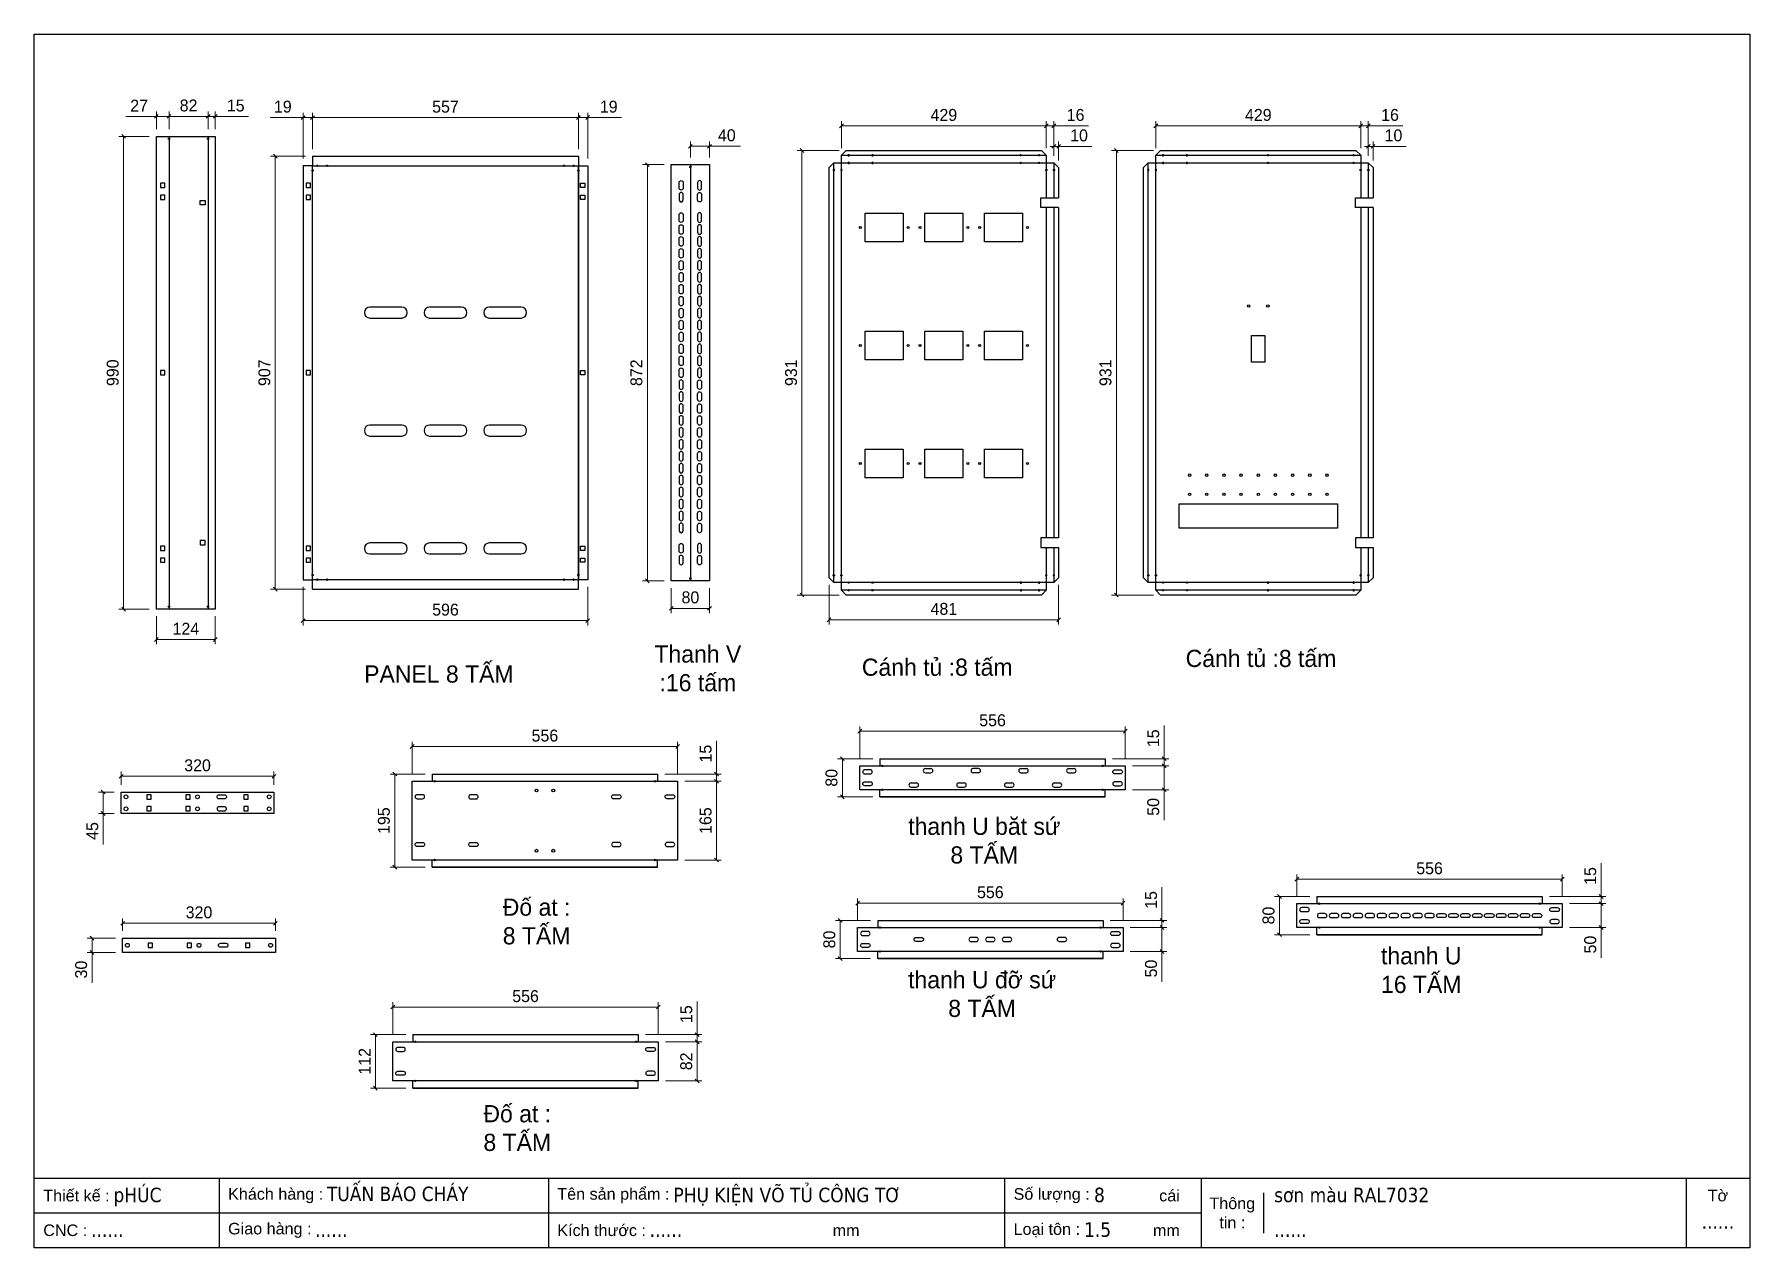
# Model space of a CAD drawing. Header units: millimetres. Extents: x 0 to 3594, y 0 to 2541.
import ezdxf
from ezdxf.enums import TextEntityAlignment as Align

# ---------------------------------------------------------------- set-up
doc = ezdxf.new("R2010")
doc.units = ezdxf.units.MM
doc.layers.add('CNC', color=7, linetype='Continuous')
doc.layers.add('DIM', color=253, linetype='Continuous')
doc.styles.add('Arial', font='arial.ttf')
doc.styles.add('Tahoma (Input Text)', font='tahoma.ttf')
doc.dimstyles.new('Dim-25', dxfattribs={"dimtxt": 25, "dimasz": 8, "dimexe": 10, "dimexo": 15, "dimgap": 10, "dimtad": 1, "dimdec": 0, "dimtxsty": 'Standard', "dimblk": 'OBLIQUE', "dimcen": 10, "dimclrd": 5, "dimclre": 5, "dimclrt": 3, "dimazin": 3, "dimtfac": 1, "dimtdec": 0, "dimtmove": 0, "dimatfit": 3, "dimldrblk": 'OBLIQUE', "dimlwd": 9, "dimlwe": 9})

msp = doc.modelspace()

# ---------------------------------------------------------------- texts
at = {"color": 2, "char_height": 36, "width": 775, "attachment_point": 5}
for s, insert in [('Thanh V\\P:16 tấm', (1390.1, 1213)), ('PANEL 8 TẤM', (847.6, 1201.1)), ('Cánh tủ :8 tấm', (1891.6, 1215.4)), ('Cánh tủ :8 tấm', (2569.9, 1233.8)), ('thanh U băt sứ\\P8 TẤM', (1990.1, 852.2)), ('Đố at : \\P8 TẤM', (1052.3, 682.9)), ('thanh U\\P16 TẤM', (2905.6, 581.1)), ('thanh U đỡ sứ\\P8 TẤM', (1985.6, 530.9)), ('Đố at : \\P8 TẤM', (1011.8, 250.3))]:
    msp.add_mtext(s, dxfattribs=dict(at, insert=insert))

# ---------------------------------------------------------------- blocks, each defined once
blk = doc.blocks.new('khungtenAsean2')
at = {"color": 7}
for p, q in [((2970, -1980), (0, -1980)), ((320, -1980), (320, -2100)), ((890, -1980), (890, -2100)), ((1680, -1980), (1680, -2100)), ((2020, -1980), (2020, -2100)), ((2860, -1980), (2860, -2100)), ((2128.3, -2005), (2128.3, -2075)), ((2020, -2040), (0, -2040))]:
    blk.add_line(p, q, dxfattribs=at)
blk.add_lwpolyline([(0, 0), (2970, 0), (2970, -2100), (0, -2100)], close=True, dxfattribs=at)
at = {"color": 2, "char_height": 20, "style": 'Arial'}
for s, insert, width, attachment_point in [('  Thiết kế :', (0, -2010), 917.634, 4), ('  Khách hàng :', (320, -2010), 917.634, 4), ('  Tên sản phẩm :', (890, -2010), 917.634, 4), ('  Số lượng :', (1680, -2010), 917.634, 4), ('cái', (1947.6, -2010), 917.634, 4), ('Thông\\Ptin :', (2074.2, -2040), 108.311, 5), ('Tờ', (2915, -2010), 110, 5), ('  CNC :', (0, -2070), 917.634, 4), ('  Giao hàng :', (320, -2070), 917.634, 4), ('  Kích thước :', (890, -2070), 917.634, 4), ('mm', (1382.3, -2070), 917.634, 4), ('  Loại tôn :', (1680, -2070), 917.634, 4), ('mm', (1936.9, -2070), 917.634, 4)]:
    blk.add_mtext(s, dxfattribs=dict(at, insert=insert, width=width, attachment_point=attachment_point))
at = {"color": 1, "style": 'Tahoma (Input Text)', "flags": 8}
for tag, p in [('#01', (137.1, -2021.3)), ('#03', (506.6, -2019.3)), ('#05', (1106.6, -2021.3)), ('#07', (1834.7, -2021.3)), ('#09', (2146.7, -2021.3)), ('#02', (98.5, -2081.3)), ('#04', (486.1, -2081.3)), ('#06', (1065.3, -2081.3)), ('#08', (1817.4, -2081.3)), ('#10', (2146.7, -2081.3))]:
    blk.add_attdef(tag, p, '', height=25, dxfattribs=at)
blk.add_attdef('#11', text='', height=25, dxfattribs=at).set_placement((2915, -2067.3), align=Align.CENTER)
blk = doc.blocks.new('*D1')
at = {"color": 0, "linetype": 'ByBlock', "lineweight": -2}
for p, q in [((360.2, 2365.1), (368.2, 2373.1)), ((383.2, 2373.1), (375.2, 2365.1))]:
    blk.add_line(p, q, dxfattribs=at)
at = {"layer": 'Defpoints', "color": 0, "ltscale": 3, "transparency": 16777216}
for p in [(379.2, 2369.1), (364.2, 2327.3), (379.2, 2327.3)]:
    blk.add_point(p, dxfattribs=at)
at = {"layer": 'DIM', "color": 5, "lineweight": 9, "ltscale": 3, "transparency": 16777216}
for p, q in [((364.2, 2342.3), (364.2, 2379.1)), ((379.2, 2342.3), (379.2, 2379.1)), ((364.2, 2369.1), (356.2, 2369.1)), ((364.2, 2369.1), (379.2, 2369.1)), ((379.2, 2369.1), (448.9, 2369.1))]:
    blk.add_line(p, q, dxfattribs=at)
at = {"layer": 'DIM', "color": 3, "ltscale": 3, "transparency": 16777216, "insert": (422, 2391.8), "char_height": 25, "attachment_point": 5}
blk.add_mtext('15', dxfattribs=at)
blk = doc.blocks.new('_Oblique')
at = {"color": 0, "linetype": 'ByBlock', "lineweight": -2}
blk.add_line((-0.5, -0.5), (0.5, 0.5), dxfattribs=at)
blk = doc.blocks.new('*D2')
at = {"color": 0, "linetype": 'ByBlock', "lineweight": -2}
for p, q in [((286.2, 2373.1), (278.2, 2365.1)), ((360.2, 2365.1), (368.2, 2373.1))]:
    blk.add_line(p, q, dxfattribs=at)
at = {"layer": 'Defpoints', "color": 0, "ltscale": 3, "transparency": 16777216}
for p in [(364.2, 2369.1), (282.2, 2327.3), (364.2, 2327.3)]:
    blk.add_point(p, dxfattribs=at)
at = {"layer": 'DIM', "color": 5, "lineweight": 9, "ltscale": 3, "transparency": 16777216}
for p, q in [((282.2, 2342.3), (282.2, 2379.1)), ((364.2, 2342.3), (364.2, 2379.1)), ((282.2, 2369.1), (364.2, 2369.1))]:
    blk.add_line(p, q, dxfattribs=at)
at = {"layer": 'DIM', "color": 3, "ltscale": 3, "transparency": 16777216, "insert": (323.2, 2391.8), "char_height": 25, "attachment_point": 5}
blk.add_mtext('82', dxfattribs=at)
blk = doc.blocks.new('*D3')
at = {"color": 0, "linetype": 'ByBlock', "lineweight": -2}
for p, q in [((259.7, 2373.1), (251.7, 2365.1)), ((278.2, 2365.1), (286.2, 2373.1))]:
    blk.add_line(p, q, dxfattribs=at)
at = {"layer": 'Defpoints', "color": 0, "ltscale": 3, "transparency": 16777216}
for p in [(255.7, 2369.1), (255.7, 2327.3), (282.2, 2327.3)]:
    blk.add_point(p, dxfattribs=at)
at = {"layer": 'DIM', "color": 5, "lineweight": 9, "ltscale": 3, "transparency": 16777216}
for p, q in [((255.7, 2342.3), (255.7, 2379.1)), ((282.2, 2342.3), (282.2, 2379.1)), ((255.7, 2369.1), (191.5, 2369.1)), ((282.2, 2369.1), (255.7, 2369.1))]:
    blk.add_line(p, q, dxfattribs=at)
at = {"layer": 'DIM', "color": 3, "ltscale": 3, "transparency": 16777216, "insert": (219.6, 2391.6), "char_height": 25, "attachment_point": 5}
blk.add_mtext('27', dxfattribs=at)
blk = doc.blocks.new('*D4')
at = {"color": 0, "linetype": 'ByBlock', "lineweight": -2}
for p, q in [((191.1, 2323.3), (183.1, 2331.3)), ((183.1, 1341.3), (191.1, 1333.3))]:
    blk.add_line(p, q, dxfattribs=at)
at = {"layer": 'Defpoints', "color": 0, "ltscale": 3, "transparency": 16777216}
for p in [(255.7, 2327.3), (187.1, 1337.3), (255.7, 1337.3)]:
    blk.add_point(p, dxfattribs=at)
at = {"layer": 'DIM', "color": 5, "lineweight": 9, "ltscale": 3, "transparency": 16777216}
for p, q in [((240.7, 2327.3), (177.1, 2327.3)), ((187.1, 2327.3), (187.1, 1337.3)), ((240.7, 1337.3), (177.1, 1337.3))]:
    blk.add_line(p, q, dxfattribs=at)
at = {"layer": 'DIM', "color": 3, "ltscale": 3, "transparency": 16777216, "insert": (164.4, 1832.3), "char_height": 25, "attachment_point": 5, "rotation": 90}
blk.add_mtext('990', dxfattribs=at)
blk = doc.blocks.new('*D5')
at = {"color": 0, "linetype": 'ByBlock', "lineweight": -2}
for p, q in [((259.7, 1277.6), (251.7, 1269.6)), ((375.2, 1269.6), (383.2, 1277.6))]:
    blk.add_line(p, q, dxfattribs=at)
at = {"layer": 'Defpoints', "color": 0, "ltscale": 3, "transparency": 16777216}
for p in [(255.7, 1337.3), (379.2, 1337.3), (379.2, 1273.6)]:
    blk.add_point(p, dxfattribs=at)
at = {"layer": 'DIM', "color": 5, "lineweight": 9, "ltscale": 3, "transparency": 16777216}
for p, q in [((255.7, 1322.3), (255.7, 1263.6)), ((379.2, 1322.3), (379.2, 1263.6)), ((255.7, 1273.6), (379.2, 1273.6))]:
    blk.add_line(p, q, dxfattribs=at)
at = {"layer": 'DIM', "color": 3, "ltscale": 3, "transparency": 16777216, "insert": (317.5, 1296.2), "char_height": 25, "attachment_point": 5}
blk.add_mtext('124', dxfattribs=at)
blk = doc.blocks.new('*D6')
at = {"color": 0, "linetype": 'ByBlock', "lineweight": -2}
for p, q in [((186, 991.2), (178, 983.2)), ((498, 983.2), (506, 991.2))]:
    blk.add_line(p, q, dxfattribs=at)
at = {"layer": 'Defpoints', "color": 0, "ltscale": 3, "transparency": 16777216}
for p in [(502, 987.2), (182, 954.1), (502, 954.1)]:
    blk.add_point(p, dxfattribs=at)
at = {"layer": 'DIM', "color": 5, "lineweight": 9, "ltscale": 3, "transparency": 16777216}
for p, q in [((182, 969.1), (182, 997.2)), ((182, 987.2), (502, 987.2)), ((502, 969.1), (502, 997.2))]:
    blk.add_line(p, q, dxfattribs=at)
at = {"layer": 'DIM', "color": 3, "ltscale": 3, "transparency": 16777216, "insert": (342, 1010), "char_height": 25, "attachment_point": 5}
blk.add_mtext('320', dxfattribs=at)
blk = doc.blocks.new('*D7')
at = {"color": 0, "linetype": 'ByBlock', "lineweight": -2}
for p, q in [((148.2, 950.1), (140.2, 958.1)), ((140.2, 913.1), (148.2, 905.1))]:
    blk.add_line(p, q, dxfattribs=at)
at = {"layer": 'Defpoints', "color": 0, "ltscale": 3, "transparency": 16777216}
for p in [(182, 954.1), (144.2, 909.1), (182, 909.1)]:
    blk.add_point(p, dxfattribs=at)
at = {"layer": 'DIM', "color": 5, "lineweight": 9, "ltscale": 3, "transparency": 16777216}
for p, q in [((167, 954.1), (134.2, 954.1)), ((144.2, 954.1), (144.2, 909.1)), ((167, 909.1), (134.2, 909.1)), ((144.2, 909.1), (144.2, 844.1))]:
    blk.add_line(p, q, dxfattribs=at)
at = {"layer": 'DIM', "color": 3, "ltscale": 3, "transparency": 16777216, "insert": (121.5, 872.6), "char_height": 25, "attachment_point": 5, "rotation": 90}
blk.add_mtext('45', dxfattribs=at)
blk = doc.blocks.new('*D8')
at = {"color": 0, "linetype": 'ByBlock', "lineweight": -2}
for p, q in [((189, 683.3), (181, 675.3)), ((501, 675.3), (509, 683.3))]:
    blk.add_line(p, q, dxfattribs=at)
at = {"layer": 'Defpoints', "color": 0, "ltscale": 3, "transparency": 16777216}
for p in [(185, 648.3), (505, 679.3), (505, 648.3)]:
    blk.add_point(p, dxfattribs=at)
at = {"layer": 'DIM', "color": 5, "lineweight": 9, "ltscale": 3, "transparency": 16777216}
for p, q in [((185, 663.3), (185, 689.3)), ((505, 663.3), (505, 689.3)), ((185, 679.3), (505, 679.3))]:
    blk.add_line(p, q, dxfattribs=at)
at = {"layer": 'DIM', "color": 3, "ltscale": 3, "transparency": 16777216, "insert": (345, 702.1), "char_height": 25, "attachment_point": 5}
blk.add_mtext('320', dxfattribs=at)
blk = doc.blocks.new('*D9')
at = {"color": 0, "linetype": 'ByBlock', "lineweight": -2}
for p, q in [((124.9, 644.3), (116.9, 652.3)), ((116.9, 622.3), (124.9, 614.3))]:
    blk.add_line(p, q, dxfattribs=at)
at = {"layer": 'Defpoints', "color": 0, "ltscale": 3, "transparency": 16777216}
for p in [(185, 648.3), (120.9, 618.3), (185, 618.3)]:
    blk.add_point(p, dxfattribs=at)
at = {"layer": 'DIM', "color": 5, "lineweight": 9, "ltscale": 3, "transparency": 16777216}
for p, q in [((170, 648.3), (110.9, 648.3)), ((120.9, 648.3), (120.9, 618.3)), ((170, 618.3), (110.9, 618.3)), ((120.9, 618.3), (120.9, 554.5))]:
    blk.add_line(p, q, dxfattribs=at)
at = {"layer": 'DIM', "color": 3, "ltscale": 3, "transparency": 16777216, "insert": (98.2, 582.4), "char_height": 25, "attachment_point": 5, "rotation": 90}
blk.add_mtext('30', dxfattribs=at)
blk = doc.blocks.new('*D10')
at = {"color": 0, "linetype": 'ByBlock', "lineweight": -2}
for p, q in [((1135.9, 2362.7), (1143.9, 2370.7)), ((1163.4, 2370.7), (1155.4, 2362.7))]:
    blk.add_line(p, q, dxfattribs=at)
at = {"layer": 'Defpoints', "color": 0, "ltscale": 3, "transparency": 16777216}
for p in [(1159.4, 2366.7), (1139.9, 2285.7), (1159.4, 2265.7)]:
    blk.add_point(p, dxfattribs=at)
at = {"layer": 'DIM', "color": 5, "lineweight": 9, "ltscale": 3, "transparency": 16777216}
for p, q in [((1139.9, 2300.7), (1139.9, 2376.7)), ((1159.4, 2280.7), (1159.4, 2376.7)), ((1139.9, 2366.7), (1131.9, 2366.7)), ((1139.9, 2366.7), (1159.4, 2366.7)), ((1159.4, 2366.7), (1230.2, 2366.7))]:
    blk.add_line(p, q, dxfattribs=at)
at = {"layer": 'DIM', "color": 3, "ltscale": 3, "transparency": 16777216, "insert": (1203.4, 2389.4), "char_height": 25, "attachment_point": 5}
blk.add_mtext('19', dxfattribs=at)
blk = doc.blocks.new('*D11')
at = {"color": 0, "linetype": 'ByBlock', "lineweight": -2}
for p, q in [((586.9, 2370.6), (578.9, 2362.6)), ((1135.9, 2362.6), (1143.9, 2370.6))]:
    blk.add_line(p, q, dxfattribs=at)
at = {"layer": 'Defpoints', "color": 0, "ltscale": 3, "transparency": 16777216}
for p in [(582.9, 2366.6), (582.9, 2285.7), (1139.9, 2285.7)]:
    blk.add_point(p, dxfattribs=at)
at = {"layer": 'DIM', "color": 5, "lineweight": 9, "ltscale": 3, "transparency": 16777216}
for p, q in [((582.9, 2300.7), (582.9, 2376.6)), ((1139.9, 2300.7), (1139.9, 2376.6)), ((1139.9, 2366.6), (582.9, 2366.6))]:
    blk.add_line(p, q, dxfattribs=at)
at = {"layer": 'DIM', "color": 3, "ltscale": 3, "transparency": 16777216, "insert": (861.4, 2389.3), "char_height": 25, "attachment_point": 5}
blk.add_mtext('557', dxfattribs=at)
blk = doc.blocks.new('*D12')
at = {"color": 0, "linetype": 'ByBlock', "lineweight": -2}
for p, q in [((559.4, 2362.6), (567.4, 2370.6)), ((586.9, 2370.6), (578.9, 2362.6))]:
    blk.add_line(p, q, dxfattribs=at)
at = {"layer": 'Defpoints', "color": 0, "ltscale": 3, "transparency": 16777216}
for p in [(563.4, 2366.6), (563.4, 2265.7), (582.9, 2285.7)]:
    blk.add_point(p, dxfattribs=at)
at = {"layer": 'DIM', "color": 5, "lineweight": 9, "ltscale": 3, "transparency": 16777216}
for p, q in [((563.4, 2280.7), (563.4, 2376.6)), ((582.9, 2300.7), (582.9, 2376.6)), ((563.4, 2366.6), (493.9, 2366.6)), ((582.9, 2366.6), (563.4, 2366.6)), ((582.9, 2366.6), (590.9, 2366.6))]:
    blk.add_line(p, q, dxfattribs=at)
at = {"layer": 'DIM', "color": 3, "ltscale": 3, "transparency": 16777216, "insert": (520.6, 2389.4), "char_height": 25, "attachment_point": 5}
blk.add_mtext('19', dxfattribs=at)
blk = doc.blocks.new('*D13')
at = {"color": 0, "linetype": 'ByBlock', "lineweight": -2}
for p, q in [((1378.5, 2310.6), (1370.5, 2302.6)), ((1410.5, 2302.6), (1418.5, 2310.6))]:
    blk.add_line(p, q, dxfattribs=at)
at = {"layer": 'Defpoints', "color": 0, "ltscale": 3, "transparency": 16777216}
for p in [(1414.5, 2306.6), (1374.5, 2268.2), (1414.5, 2268.2)]:
    blk.add_point(p, dxfattribs=at)
at = {"layer": 'DIM', "color": 5, "lineweight": 9, "ltscale": 3, "transparency": 16777216}
for p, q in [((1374.5, 2283.2), (1374.5, 2316.6)), ((1374.5, 2306.6), (1414.5, 2306.6)), ((1414.5, 2283.2), (1414.5, 2316.6)), ((1414.5, 2306.6), (1479.2, 2306.6))]:
    blk.add_line(p, q, dxfattribs=at)
at = {"layer": 'DIM', "color": 3, "ltscale": 3, "transparency": 16777216, "insert": (1450.8, 2329.4), "char_height": 25, "attachment_point": 5}
blk.add_mtext('40', dxfattribs=at)
blk = doc.blocks.new('*D14')
at = {"color": 0, "linetype": 'ByBlock', "lineweight": -2}
for p, q in [((1288.4, 2264.2), (1280.4, 2272.2)), ((1280.4, 1400.4), (1288.4, 1392.4))]:
    blk.add_line(p, q, dxfattribs=at)
at = {"layer": 'Defpoints', "color": 0, "ltscale": 3, "transparency": 16777216}
for p in [(1334.5, 2268.2), (1284.4, 1396.4), (1334.5, 1396.4)]:
    blk.add_point(p, dxfattribs=at)
at = {"layer": 'DIM', "color": 5, "lineweight": 9, "ltscale": 3, "transparency": 16777216}
for p, q in [((1319.5, 2268.2), (1274.4, 2268.2)), ((1284.4, 2268.2), (1284.4, 1396.4)), ((1319.5, 1396.4), (1274.4, 1396.4))]:
    blk.add_line(p, q, dxfattribs=at)
at = {"layer": 'DIM', "color": 3, "ltscale": 3, "transparency": 16777216, "insert": (1261.6, 1832.3), "char_height": 25, "attachment_point": 5, "rotation": 90}
blk.add_mtext('872', dxfattribs=at)
blk = doc.blocks.new('*D15')
at = {"color": 0, "linetype": 'ByBlock', "lineweight": -2}
for p, q in [((1338.5, 1342.9), (1330.5, 1334.9)), ((1410.5, 1334.9), (1418.5, 1342.9))]:
    blk.add_line(p, q, dxfattribs=at)
at = {"layer": 'Defpoints', "color": 0, "ltscale": 3, "transparency": 16777216}
for p in [(1334.5, 1396.4), (1414.5, 1396.4), (1414.5, 1338.9)]:
    blk.add_point(p, dxfattribs=at)
at = {"layer": 'DIM', "color": 5, "lineweight": 9, "ltscale": 3, "transparency": 16777216}
for p, q in [((1334.5, 1381.4), (1334.5, 1328.9)), ((1414.5, 1381.4), (1414.5, 1328.9)), ((1334.5, 1338.9), (1414.5, 1338.9))]:
    blk.add_line(p, q, dxfattribs=at)
at = {"layer": 'DIM', "color": 3, "ltscale": 3, "transparency": 16777216, "insert": (1374.5, 1361.7), "char_height": 25, "attachment_point": 5}
blk.add_mtext('80', dxfattribs=at)
blk = doc.blocks.new('ovan8.5x20')
at = {"layer": 'CNC', "color": 2, "lineweight": -3}
for p, q in [((5.7, 4.2), (-5.8, 4.2)), ((-5.8, -4.2), (5.7, -4.2))]:
    blk.add_line(p, q, dxfattribs=at)
for centre, start, end in [((-5.8, 0), 90, 270), ((5.7, 0), 270, 90)]:
    blk.add_arc(centre, 4.25, start, end, dxfattribs=at)
blk = doc.blocks.new('*D16')
at = {"color": 0, "linetype": 'ByBlock', "lineweight": -2}
for p, q in [((508.9, 2281.7), (500.9, 2289.7)), ((500.9, 1382.9), (508.9, 1374.9))]:
    blk.add_line(p, q, dxfattribs=at)
at = {"layer": 'Defpoints', "color": 0, "ltscale": 3, "transparency": 16777216}
for p in [(582.9, 2285.7), (504.9, 1378.9), (582.9, 1378.9)]:
    blk.add_point(p, dxfattribs=at)
at = {"layer": 'DIM', "color": 5, "lineweight": 9, "ltscale": 3, "transparency": 16777216}
for p, q in [((567.9, 2285.7), (494.9, 2285.7)), ((504.9, 2285.7), (504.9, 1378.9)), ((567.9, 1378.9), (494.9, 1378.9))]:
    blk.add_line(p, q, dxfattribs=at)
at = {"layer": 'DIM', "color": 3, "ltscale": 3, "transparency": 16777216, "insert": (482.1, 1832.3), "char_height": 25, "attachment_point": 5, "rotation": 90}
blk.add_mtext('907', dxfattribs=at)
blk = doc.blocks.new('*D17')
at = {"color": 0, "linetype": 'ByBlock', "lineweight": -2}
for p, q in [((567.4, 1317.2), (559.4, 1309.2)), ((1155.4, 1309.2), (1163.4, 1317.2))]:
    blk.add_line(p, q, dxfattribs=at)
at = {"layer": 'Defpoints', "color": 0, "ltscale": 3, "transparency": 16777216}
for p in [(563.4, 1398.9), (1159.4, 1398.9), (1159.4, 1313.2)]:
    blk.add_point(p, dxfattribs=at)
at = {"layer": 'DIM', "color": 5, "lineweight": 9, "ltscale": 3, "transparency": 16777216}
for p, q in [((563.4, 1383.9), (563.4, 1303.2)), ((1159.4, 1383.9), (1159.4, 1303.2)), ((563.4, 1313.2), (1159.4, 1313.2))]:
    blk.add_line(p, q, dxfattribs=at)
at = {"layer": 'DIM', "color": 3, "ltscale": 3, "transparency": 16777216, "insert": (861.4, 1336), "char_height": 25, "attachment_point": 5}
blk.add_mtext('596', dxfattribs=at)
blk = doc.blocks.new('f3daunguoc')
at = {"layer": 'CNC', "color": 2, "lineweight": -3}
blk.add_circle((0, 0), 1.5, dxfattribs=at)
blk = doc.blocks.new('*D18')
at = {"color": 0, "linetype": 'ByBlock', "lineweight": -2}
for p, q in [((1695, 2353.3), (1687, 2345.3)), ((2116, 2345.3), (2124, 2353.3))]:
    blk.add_line(p, q, dxfattribs=at)
at = {"layer": 'Defpoints', "color": 0, "ltscale": 3, "transparency": 16777216}
for p in [(2120, 2349.3), (1691, 2287.8), (2120, 2287.8)]:
    blk.add_point(p, dxfattribs=at)
at = {"layer": 'DIM', "color": 5, "lineweight": 9, "ltscale": 3, "transparency": 16777216}
for p, q in [((1691, 2302.8), (1691, 2359.3)), ((1691, 2349.3), (2120, 2349.3)), ((2120, 2302.8), (2120, 2359.3))]:
    blk.add_line(p, q, dxfattribs=at)
at = {"layer": 'DIM', "color": 3, "ltscale": 3, "transparency": 16777216, "insert": (1905.5, 2372), "char_height": 25, "attachment_point": 5}
blk.add_mtext('429', dxfattribs=at)
blk = doc.blocks.new('*D19')
at = {"color": 0, "linetype": 'ByBlock', "lineweight": -2}
for p, q in [((1612.3, 2293.8), (1604.3, 2301.8)), ((1604.3, 1370.8), (1612.3, 1362.8))]:
    blk.add_line(p, q, dxfattribs=at)
at = {"layer": 'Defpoints', "color": 0, "ltscale": 3, "transparency": 16777216}
for p in [(1701, 2297.8), (1608.3, 1366.8), (1701, 1366.8)]:
    blk.add_point(p, dxfattribs=at)
at = {"layer": 'DIM', "color": 5, "lineweight": 9, "ltscale": 3, "transparency": 16777216}
for p, q in [((1686, 2297.8), (1598.3, 2297.8)), ((1608.3, 2297.8), (1608.3, 1366.8)), ((1686, 1366.8), (1598.3, 1366.8))]:
    blk.add_line(p, q, dxfattribs=at)
at = {"layer": 'DIM', "color": 3, "ltscale": 3, "transparency": 16777216, "insert": (1585.5, 1832.3), "char_height": 25, "attachment_point": 5, "rotation": 90}
blk.add_mtext('931', dxfattribs=at)
blk = doc.blocks.new('*D20')
at = {"color": 0, "linetype": 'ByBlock', "lineweight": -2}
for p, q in [((2116, 2345.3), (2124, 2353.3)), ((2140, 2353.3), (2132, 2345.3))]:
    blk.add_line(p, q, dxfattribs=at)
at = {"layer": 'Defpoints', "color": 0, "ltscale": 3, "transparency": 16777216}
for p in [(2120, 2349.3), (2120, 2287.8), (2136, 2271.8)]:
    blk.add_point(p, dxfattribs=at)
at = {"layer": 'DIM', "color": 5, "lineweight": 9, "ltscale": 3, "transparency": 16777216}
for p, q in [((2120, 2349.3), (2112, 2349.3)), ((2120, 2302.8), (2120, 2359.3)), ((2120, 2349.3), (2136, 2349.3)), ((2136, 2286.8), (2136, 2359.3)), ((2136, 2349.3), (2208.2, 2349.3))]:
    blk.add_line(p, q, dxfattribs=at)
at = {"layer": 'DIM', "color": 3, "ltscale": 3, "transparency": 16777216, "insert": (2181.5, 2372), "char_height": 25, "attachment_point": 5}
blk.add_mtext('16', dxfattribs=at)
blk = doc.blocks.new('*D21')
at = {"color": 0, "linetype": 'ByBlock', "lineweight": -2}
for p, q in [((2132, 2302.4), (2140, 2310.4)), ((2150, 2310.4), (2142, 2302.4))]:
    blk.add_line(p, q, dxfattribs=at)
at = {"layer": 'Defpoints', "color": 0, "ltscale": 3, "transparency": 16777216}
for p in [(2146, 2306.4), (2136, 2271.8), (2146, 2261.8)]:
    blk.add_point(p, dxfattribs=at)
at = {"layer": 'DIM', "color": 5, "lineweight": 9, "ltscale": 3, "transparency": 16777216}
for p, q in [((2136, 2306.4), (2128, 2306.4)), ((2136, 2286.8), (2136, 2316.4)), ((2136, 2306.4), (2146, 2306.4)), ((2146, 2276.8), (2146, 2316.4)), ((2146, 2306.4), (2215.4, 2306.4))]:
    blk.add_line(p, q, dxfattribs=at)
at = {"layer": 'DIM', "color": 3, "ltscale": 3, "transparency": 16777216, "insert": (2188.7, 2329.2), "char_height": 25, "attachment_point": 5}
blk.add_mtext('10', dxfattribs=at)
blk = doc.blocks.new('*D22')
at = {"color": 0, "linetype": 'ByBlock', "lineweight": -2}
for p, q in [((2353.7, 2353.3), (2345.7, 2345.3)), ((2774.7, 2345.3), (2782.7, 2353.3))]:
    blk.add_line(p, q, dxfattribs=at)
at = {"layer": 'Defpoints', "color": 0, "ltscale": 3, "transparency": 16777216}
for p in [(2778.7, 2349.3), (2349.7, 2287.8), (2778.7, 2287.8)]:
    blk.add_point(p, dxfattribs=at)
at = {"layer": 'DIM', "color": 5, "lineweight": 9, "ltscale": 3, "transparency": 16777216}
for p, q in [((2349.7, 2302.8), (2349.7, 2359.3)), ((2349.7, 2349.3), (2778.7, 2349.3)), ((2778.7, 2302.8), (2778.7, 2359.3))]:
    blk.add_line(p, q, dxfattribs=at)
at = {"layer": 'DIM', "color": 3, "ltscale": 3, "transparency": 16777216, "insert": (2564.2, 2372), "char_height": 25, "attachment_point": 5}
blk.add_mtext('429', dxfattribs=at)
blk = doc.blocks.new('*D23')
at = {"color": 0, "linetype": 'ByBlock', "lineweight": -2}
for p, q in [((2271, 2293.8), (2263, 2301.8)), ((2263, 1370.8), (2271, 1362.8))]:
    blk.add_line(p, q, dxfattribs=at)
at = {"layer": 'Defpoints', "color": 0, "ltscale": 3, "transparency": 16777216}
for p in [(2359.7, 2297.8), (2267, 1366.8), (2359.7, 1366.8)]:
    blk.add_point(p, dxfattribs=at)
at = {"layer": 'DIM', "color": 5, "lineweight": 9, "ltscale": 3, "transparency": 16777216}
for p, q in [((2344.7, 2297.8), (2257, 2297.8)), ((2267, 2297.8), (2267, 1366.8)), ((2344.7, 1366.8), (2257, 1366.8))]:
    blk.add_line(p, q, dxfattribs=at)
at = {"layer": 'DIM', "color": 3, "ltscale": 3, "transparency": 16777216, "insert": (2244.2, 1832.3), "char_height": 25, "attachment_point": 5, "rotation": 90}
blk.add_mtext('931', dxfattribs=at)
blk = doc.blocks.new('*D24')
at = {"color": 0, "linetype": 'ByBlock', "lineweight": -2}
for p, q in [((2774.7, 2345.3), (2782.7, 2353.3)), ((2798.7, 2353.3), (2790.7, 2345.3))]:
    blk.add_line(p, q, dxfattribs=at)
at = {"layer": 'Defpoints', "color": 0, "ltscale": 3, "transparency": 16777216}
for p in [(2778.7, 2349.3), (2778.7, 2287.8), (2794.7, 2271.8)]:
    blk.add_point(p, dxfattribs=at)
at = {"layer": 'DIM', "color": 5, "lineweight": 9, "ltscale": 3, "transparency": 16777216}
for p, q in [((2778.7, 2349.3), (2770.7, 2349.3)), ((2778.7, 2302.8), (2778.7, 2359.3)), ((2778.7, 2349.3), (2794.7, 2349.3)), ((2794.7, 2286.8), (2794.7, 2359.3)), ((2794.7, 2349.3), (2866.9, 2349.3))]:
    blk.add_line(p, q, dxfattribs=at)
at = {"layer": 'DIM', "color": 3, "ltscale": 3, "transparency": 16777216, "insert": (2840.2, 2372), "char_height": 25, "attachment_point": 5}
blk.add_mtext('16', dxfattribs=at)
blk = doc.blocks.new('*D25')
at = {"color": 0, "linetype": 'ByBlock', "lineweight": -2}
for p, q in [((2790.7, 2302.4), (2798.7, 2310.4)), ((2808.7, 2310.4), (2800.7, 2302.4))]:
    blk.add_line(p, q, dxfattribs=at)
at = {"layer": 'Defpoints', "color": 0, "ltscale": 3, "transparency": 16777216}
for p in [(2804.7, 2306.4), (2794.7, 2271.8), (2804.7, 2261.8)]:
    blk.add_point(p, dxfattribs=at)
at = {"layer": 'DIM', "color": 5, "lineweight": 9, "ltscale": 3, "transparency": 16777216}
for p, q in [((2794.7, 2306.4), (2786.7, 2306.4)), ((2794.7, 2286.8), (2794.7, 2316.4)), ((2794.7, 2306.4), (2804.7, 2306.4)), ((2804.7, 2276.8), (2804.7, 2316.4)), ((2804.7, 2306.4), (2874.1, 2306.4))]:
    blk.add_line(p, q, dxfattribs=at)
at = {"layer": 'DIM', "color": 3, "ltscale": 3, "transparency": 16777216, "insert": (2847.4, 2329.2), "char_height": 25, "attachment_point": 5}
blk.add_mtext('10', dxfattribs=at)
blk = doc.blocks.new('*D26')
at = {"color": 0, "linetype": 'ByBlock', "lineweight": -2}
for p, q in [((1669, 1318.8), (1661, 1310.8)), ((2142, 1310.8), (2150, 1318.8))]:
    blk.add_line(p, q, dxfattribs=at)
at = {"layer": 'Defpoints', "color": 0, "ltscale": 3, "transparency": 16777216}
for p in [(1665, 1402.8), (2146, 1402.8), (2146, 1314.8)]:
    blk.add_point(p, dxfattribs=at)
at = {"layer": 'DIM', "color": 5, "lineweight": 9, "ltscale": 3, "transparency": 16777216}
for p, q in [((1665, 1387.8), (1665, 1304.8)), ((2146, 1387.8), (2146, 1304.8)), ((1665, 1314.8), (2146, 1314.8))]:
    blk.add_line(p, q, dxfattribs=at)
at = {"layer": 'DIM', "color": 3, "ltscale": 3, "transparency": 16777216, "insert": (1905.5, 1337.6), "char_height": 25, "attachment_point": 5}
blk.add_mtext('481', dxfattribs=at)
blk = doc.blocks.new('*D27')
at = {"color": 0, "linetype": 'ByBlock', "lineweight": -2}
for p, q in [((795.7, 1053.5), (787.7, 1045.5)), ((1343.7, 1045.5), (1351.7, 1053.5))]:
    blk.add_line(p, q, dxfattribs=at)
at = {"layer": 'Defpoints', "color": 0, "ltscale": 3, "transparency": 16777216}
for p in [(1347.7, 1049.5), (791.7, 976.8), (1347.7, 976.8)]:
    blk.add_point(p, dxfattribs=at)
at = {"layer": 'DIM', "color": 5, "lineweight": 9, "ltscale": 3, "transparency": 16777216}
for p, q in [((791.7, 991.8), (791.7, 1059.5)), ((791.7, 1049.5), (1347.7, 1049.5)), ((1347.7, 991.8), (1347.7, 1059.5))]:
    blk.add_line(p, q, dxfattribs=at)
at = {"layer": 'DIM', "color": 3, "ltscale": 3, "transparency": 16777216, "insert": (1069.7, 1072.3), "char_height": 25, "attachment_point": 5}
blk.add_mtext('556', dxfattribs=at)
blk = doc.blocks.new('*D28')
at = {"color": 0, "linetype": 'ByBlock', "lineweight": -2}
for p, q in [((1425.2, 995.8), (1433.2, 987.8)), ((1433.2, 972.8), (1425.2, 980.8))]:
    blk.add_line(p, q, dxfattribs=at)
at = {"layer": 'Defpoints', "color": 0, "ltscale": 3, "transparency": 16777216}
for p in [(1305.7, 991.8), (1347.7, 976.8), (1429.2, 976.8)]:
    blk.add_point(p, dxfattribs=at)
at = {"layer": 'DIM', "color": 5, "lineweight": 9, "ltscale": 3, "transparency": 16777216}
for p, q in [((1429.2, 991.8), (1429.2, 1061.4)), ((1320.7, 991.8), (1439.2, 991.8)), ((1362.7, 976.8), (1439.2, 976.8)), ((1429.2, 976.8), (1429.2, 991.8)), ((1429.2, 976.8), (1429.2, 968.8))]:
    blk.add_line(p, q, dxfattribs=at)
at = {"layer": 'DIM', "color": 3, "ltscale": 3, "transparency": 16777216, "insert": (1406.4, 1034.6), "char_height": 25, "attachment_point": 5, "rotation": 90}
blk.add_mtext('15', dxfattribs=at)
blk = doc.blocks.new('*D29')
at = {"color": 0, "linetype": 'ByBlock', "lineweight": -2}
for p, q in [((1433.2, 972.8), (1425.2, 980.8)), ((1425.2, 815.8), (1433.2, 807.8))]:
    blk.add_line(p, q, dxfattribs=at)
at = {"layer": 'Defpoints', "color": 0, "ltscale": 3, "transparency": 16777216}
for p in [(1347.7, 976.8), (1347.7, 811.8), (1429.2, 811.8)]:
    blk.add_point(p, dxfattribs=at)
at = {"layer": 'DIM', "color": 5, "lineweight": 9, "ltscale": 3, "transparency": 16777216}
for p, q in [((1362.7, 976.8), (1439.2, 976.8)), ((1429.2, 976.8), (1429.2, 811.8)), ((1362.7, 811.8), (1439.2, 811.8))]:
    blk.add_line(p, q, dxfattribs=at)
at = {"layer": 'DIM', "color": 3, "ltscale": 3, "transparency": 16777216, "insert": (1406.4, 894.3), "char_height": 25, "attachment_point": 5, "rotation": 90}
blk.add_mtext('165', dxfattribs=at)
blk = doc.blocks.new('*D30')
at = {"color": 0, "linetype": 'ByBlock', "lineweight": -2}
for p, q in [((759.2, 987.8), (751.2, 995.8)), ((751.2, 800.8), (759.2, 792.8))]:
    blk.add_line(p, q, dxfattribs=at)
at = {"layer": 'Defpoints', "color": 0, "ltscale": 3, "transparency": 16777216}
for p in [(833.7, 991.8), (755.2, 796.8), (833.7, 796.8)]:
    blk.add_point(p, dxfattribs=at)
at = {"layer": 'DIM', "color": 5, "lineweight": 9, "ltscale": 3, "transparency": 16777216}
for p, q in [((818.7, 991.8), (745.2, 991.8)), ((755.2, 991.8), (755.2, 796.8)), ((818.7, 796.8), (745.2, 796.8))]:
    blk.add_line(p, q, dxfattribs=at)
at = {"layer": 'DIM', "color": 3, "ltscale": 3, "transparency": 16777216, "insert": (732.4, 894.3), "char_height": 25, "attachment_point": 5, "rotation": 90}
blk.add_mtext('195', dxfattribs=at)
blk = doc.blocks.new('*D31')
at = {"color": 0, "linetype": 'ByBlock', "lineweight": -2}
for p, q in [((755.2, 507.9), (747.2, 499.9)), ((1303.2, 499.9), (1311.2, 507.9))]:
    blk.add_line(p, q, dxfattribs=at)
at = {"layer": 'Defpoints', "color": 0, "ltscale": 3, "transparency": 16777216}
for p in [(1307.2, 503.9), (751.2, 431.2), (1307.2, 431.2)]:
    blk.add_point(p, dxfattribs=at)
at = {"layer": 'DIM', "color": 5, "lineweight": 9, "ltscale": 3, "transparency": 16777216}
for p, q in [((751.2, 446.2), (751.2, 513.9)), ((751.2, 503.9), (1307.2, 503.9)), ((1307.2, 446.2), (1307.2, 513.9))]:
    blk.add_line(p, q, dxfattribs=at)
at = {"layer": 'DIM', "color": 3, "ltscale": 3, "transparency": 16777216, "insert": (1029.2, 526.7), "char_height": 25, "attachment_point": 5}
blk.add_mtext('556', dxfattribs=at)
blk = doc.blocks.new('*D32')
at = {"color": 0, "linetype": 'ByBlock', "lineweight": -2}
for p, q in [((1384.6, 450.2), (1392.6, 442.2)), ((1392.6, 427.2), (1384.6, 435.2))]:
    blk.add_line(p, q, dxfattribs=at)
at = {"layer": 'Defpoints', "color": 0, "ltscale": 3, "transparency": 16777216}
for p in [(1265.2, 446.2), (1307.2, 431.2), (1388.6, 431.2)]:
    blk.add_point(p, dxfattribs=at)
at = {"layer": 'DIM', "color": 5, "lineweight": 9, "ltscale": 3, "transparency": 16777216}
for p, q in [((1388.6, 446.2), (1388.6, 515.8)), ((1280.2, 446.2), (1398.6, 446.2)), ((1388.6, 431.2), (1388.6, 446.2)), ((1322.2, 431.2), (1398.6, 431.2)), ((1388.6, 431.2), (1388.6, 423.2))]:
    blk.add_line(p, q, dxfattribs=at)
at = {"layer": 'DIM', "color": 3, "ltscale": 3, "transparency": 16777216, "insert": (1365.9, 489), "char_height": 25, "attachment_point": 5, "rotation": 90}
blk.add_mtext('15', dxfattribs=at)
blk = doc.blocks.new('*D33')
at = {"color": 0, "linetype": 'ByBlock', "lineweight": -2}
for p, q in [((1392.6, 427.2), (1384.6, 435.2)), ((1384.6, 353.2), (1392.6, 345.2))]:
    blk.add_line(p, q, dxfattribs=at)
at = {"layer": 'Defpoints', "color": 0, "ltscale": 3, "transparency": 16777216}
for p in [(1307.2, 431.2), (1307.2, 349.2), (1388.6, 349.2)]:
    blk.add_point(p, dxfattribs=at)
at = {"layer": 'DIM', "color": 5, "lineweight": 9, "ltscale": 3, "transparency": 16777216}
for p, q in [((1322.2, 431.2), (1398.6, 431.2)), ((1388.6, 431.2), (1388.6, 349.2)), ((1322.2, 349.2), (1398.6, 349.2))]:
    blk.add_line(p, q, dxfattribs=at)
at = {"layer": 'DIM', "color": 3, "ltscale": 3, "transparency": 16777216, "insert": (1365.9, 390.2), "char_height": 25, "attachment_point": 5, "rotation": 90}
blk.add_mtext('82', dxfattribs=at)
blk = doc.blocks.new('*D34')
at = {"color": 0, "linetype": 'ByBlock', "lineweight": -2}
for p, q in [((718.6, 442.2), (710.6, 450.2)), ((710.6, 338.2), (718.6, 330.2))]:
    blk.add_line(p, q, dxfattribs=at)
at = {"layer": 'Defpoints', "color": 0, "ltscale": 3, "transparency": 16777216}
for p in [(793.2, 446.2), (714.6, 334.2), (793.2, 334.2)]:
    blk.add_point(p, dxfattribs=at)
at = {"layer": 'DIM', "color": 5, "lineweight": 9, "ltscale": 3, "transparency": 16777216}
for p, q in [((778.2, 446.2), (704.6, 446.2)), ((714.6, 446.2), (714.6, 334.2)), ((778.2, 334.2), (704.6, 334.2))]:
    blk.add_line(p, q, dxfattribs=at)
at = {"layer": 'DIM', "color": 3, "ltscale": 3, "transparency": 16777216, "insert": (692.1, 390.2), "char_height": 25, "attachment_point": 5, "rotation": 90}
blk.add_mtext('112', dxfattribs=at)
blk = doc.blocks.new('*D35')
at = {"color": 0, "linetype": 'ByBlock', "lineweight": -2}
for p, q in [((1733.5, 1085.7), (1725.5, 1077.7)), ((2281.5, 1077.7), (2289.5, 1085.7))]:
    blk.add_line(p, q, dxfattribs=at)
at = {"layer": 'Defpoints', "color": 0, "ltscale": 3, "transparency": 16777216}
for p in [(2285.5, 1081.7), (1729.5, 1009), (2285.5, 1009)]:
    blk.add_point(p, dxfattribs=at)
at = {"layer": 'DIM', "color": 5, "lineweight": 9, "ltscale": 3, "transparency": 16777216}
for p, q in [((1729.5, 1024), (1729.5, 1091.7)), ((1729.5, 1081.7), (2285.5, 1081.7)), ((2285.5, 1024), (2285.5, 1091.7))]:
    blk.add_line(p, q, dxfattribs=at)
at = {"layer": 'DIM', "color": 3, "ltscale": 3, "transparency": 16777216, "insert": (2007.5, 1104.4), "char_height": 25, "attachment_point": 5}
blk.add_mtext('556', dxfattribs=at)
blk = doc.blocks.new('*D36')
at = {"color": 0, "linetype": 'ByBlock', "lineweight": -2}
for p, q in [((2362.9, 1028), (2370.9, 1020)), ((2370.9, 1005), (2362.9, 1013))]:
    blk.add_line(p, q, dxfattribs=at)
at = {"layer": 'Defpoints', "color": 0, "ltscale": 3, "transparency": 16777216}
for p in [(2243.5, 1024), (2285.5, 1009), (2366.9, 1009)]:
    blk.add_point(p, dxfattribs=at)
at = {"layer": 'DIM', "color": 5, "lineweight": 9, "ltscale": 3, "transparency": 16777216}
for p, q in [((2366.9, 1024), (2366.9, 1093.6)), ((2258.5, 1024), (2376.9, 1024)), ((2300.5, 1009), (2376.9, 1009)), ((2366.9, 1009), (2366.9, 1024)), ((2366.9, 1009), (2366.9, 1001))]:
    blk.add_line(p, q, dxfattribs=at)
at = {"layer": 'DIM', "color": 3, "ltscale": 3, "transparency": 16777216, "insert": (2344.2, 1066.8), "char_height": 25, "attachment_point": 5, "rotation": 90}
blk.add_mtext('15', dxfattribs=at)
blk = doc.blocks.new('*D37')
at = {"color": 0, "linetype": 'ByBlock', "lineweight": -2}
for p, q in [((2370.9, 1005), (2362.9, 1013)), ((2362.9, 963), (2370.9, 955))]:
    blk.add_line(p, q, dxfattribs=at)
at = {"layer": 'Defpoints', "color": 0, "ltscale": 3, "transparency": 16777216}
for p in [(2285.5, 1009), (2285.5, 959), (2366.9, 959)]:
    blk.add_point(p, dxfattribs=at)
at = {"layer": 'DIM', "color": 5, "lineweight": 9, "ltscale": 3, "transparency": 16777216}
for p, q in [((2300.5, 1009), (2376.9, 1009)), ((2366.9, 1009), (2366.9, 959)), ((2300.5, 959), (2376.9, 959)), ((2366.9, 959), (2366.9, 895.3))]:
    blk.add_line(p, q, dxfattribs=at)
at = {"layer": 'DIM', "color": 3, "ltscale": 3, "transparency": 16777216, "insert": (2344.2, 923.1), "char_height": 25, "attachment_point": 5, "rotation": 90}
blk.add_mtext('50', dxfattribs=at)
blk = doc.blocks.new('*D38')
at = {"color": 0, "linetype": 'ByBlock', "lineweight": -2}
for p, q in [((1696.9, 1020), (1688.9, 1028)), ((1688.9, 948), (1696.9, 940))]:
    blk.add_line(p, q, dxfattribs=at)
at = {"layer": 'Defpoints', "color": 0, "ltscale": 3, "transparency": 16777216}
for p in [(1771.5, 1024), (1692.9, 944), (1771.5, 944)]:
    blk.add_point(p, dxfattribs=at)
at = {"layer": 'DIM', "color": 5, "lineweight": 9, "ltscale": 3, "transparency": 16777216}
for p, q in [((1756.5, 1024), (1682.9, 1024)), ((1692.9, 1024), (1692.9, 944)), ((1756.5, 944), (1682.9, 944))]:
    blk.add_line(p, q, dxfattribs=at)
at = {"layer": 'DIM', "color": 3, "ltscale": 3, "transparency": 16777216, "insert": (1670.2, 984), "char_height": 25, "attachment_point": 5, "rotation": 90}
blk.add_mtext('80', dxfattribs=at)
blk = doc.blocks.new('*D39')
at = {"color": 0, "linetype": 'ByBlock', "lineweight": -2}
for p, q in [((1728.9, 725.5), (1720.9, 717.5)), ((2276.9, 717.5), (2284.9, 725.5))]:
    blk.add_line(p, q, dxfattribs=at)
at = {"layer": 'Defpoints', "color": 0, "ltscale": 3, "transparency": 16777216}
for p in [(2280.9, 721.5), (1724.9, 670.4), (2280.9, 670.4)]:
    blk.add_point(p, dxfattribs=at)
at = {"layer": 'DIM', "color": 5, "lineweight": 9, "ltscale": 3, "transparency": 16777216}
for p, q in [((1724.9, 685.4), (1724.9, 731.5)), ((1724.9, 721.5), (2280.9, 721.5)), ((2280.9, 685.4), (2280.9, 731.5))]:
    blk.add_line(p, q, dxfattribs=at)
at = {"layer": 'DIM', "color": 3, "ltscale": 3, "transparency": 16777216, "insert": (2002.9, 744.3), "char_height": 25, "attachment_point": 5}
blk.add_mtext('556', dxfattribs=at)
blk = doc.blocks.new('*D40')
at = {"color": 0, "linetype": 'ByBlock', "lineweight": -2}
for p, q in [((2358.4, 689.4), (2366.4, 681.4)), ((2366.4, 666.4), (2358.4, 674.4))]:
    blk.add_line(p, q, dxfattribs=at)
at = {"layer": 'Defpoints', "color": 0, "ltscale": 3, "transparency": 16777216}
for p in [(2238.9, 685.4), (2280.9, 670.4), (2362.4, 670.4)]:
    blk.add_point(p, dxfattribs=at)
at = {"layer": 'DIM', "color": 5, "lineweight": 9, "ltscale": 3, "transparency": 16777216}
for p, q in [((2362.4, 685.4), (2362.4, 755)), ((2253.9, 685.4), (2372.4, 685.4)), ((2362.4, 670.4), (2362.4, 685.4)), ((2295.9, 670.4), (2372.4, 670.4)), ((2362.4, 670.4), (2362.4, 662.4))]:
    blk.add_line(p, q, dxfattribs=at)
at = {"layer": 'DIM', "color": 3, "ltscale": 3, "transparency": 16777216, "insert": (2339.6, 728.2), "char_height": 25, "attachment_point": 5, "rotation": 90}
blk.add_mtext('15', dxfattribs=at)
blk = doc.blocks.new('*D41')
at = {"color": 0, "linetype": 'ByBlock', "lineweight": -2}
for p, q in [((2366.4, 666.4), (2358.4, 674.4)), ((2358.4, 624.4), (2366.4, 616.4))]:
    blk.add_line(p, q, dxfattribs=at)
at = {"layer": 'Defpoints', "color": 0, "ltscale": 3, "transparency": 16777216}
for p in [(2280.9, 670.4), (2280.9, 620.4), (2362.4, 620.4)]:
    blk.add_point(p, dxfattribs=at)
at = {"layer": 'DIM', "color": 5, "lineweight": 9, "ltscale": 3, "transparency": 16777216}
for p, q in [((2295.9, 670.4), (2372.4, 670.4)), ((2362.4, 670.4), (2362.4, 620.4)), ((2295.9, 620.4), (2372.4, 620.4)), ((2362.4, 620.4), (2362.4, 556.7))]:
    blk.add_line(p, q, dxfattribs=at)
at = {"layer": 'DIM', "color": 3, "ltscale": 3, "transparency": 16777216, "insert": (2339.6, 584.5), "char_height": 25, "attachment_point": 5, "rotation": 90}
blk.add_mtext('50', dxfattribs=at)
blk = doc.blocks.new('*D42')
at = {"color": 0, "linetype": 'ByBlock', "lineweight": -2}
for p, q in [((1692.4, 681.4), (1684.4, 689.4)), ((1684.4, 609.4), (1692.4, 601.4))]:
    blk.add_line(p, q, dxfattribs=at)
at = {"layer": 'Defpoints', "color": 0, "ltscale": 3, "transparency": 16777216}
for p in [(1766.9, 685.4), (1688.4, 605.4), (1766.9, 605.4)]:
    blk.add_point(p, dxfattribs=at)
at = {"layer": 'DIM', "color": 5, "lineweight": 9, "ltscale": 3, "transparency": 16777216}
for p, q in [((1751.9, 685.4), (1678.4, 685.4)), ((1688.4, 685.4), (1688.4, 605.4)), ((1751.9, 605.4), (1678.4, 605.4))]:
    blk.add_line(p, q, dxfattribs=at)
at = {"layer": 'DIM', "color": 3, "ltscale": 3, "transparency": 16777216, "insert": (1665.6, 645.4), "char_height": 25, "attachment_point": 5, "rotation": 90}
blk.add_mtext('80', dxfattribs=at)
blk = doc.blocks.new('*D43')
at = {"color": 0, "linetype": 'ByBlock', "lineweight": -2}
for p, q in [((2649, 775.7), (2641, 767.7)), ((3197, 767.7), (3205, 775.7))]:
    blk.add_line(p, q, dxfattribs=at)
at = {"layer": 'Defpoints', "color": 0, "ltscale": 3, "transparency": 16777216}
for p in [(3201, 771.7), (2645, 720.5), (3201, 720.5)]:
    blk.add_point(p, dxfattribs=at)
at = {"layer": 'DIM', "color": 5, "lineweight": 9, "ltscale": 3, "transparency": 16777216}
for p, q in [((2645, 735.5), (2645, 781.7)), ((2645, 771.7), (3201, 771.7)), ((3201, 735.5), (3201, 781.7))]:
    blk.add_line(p, q, dxfattribs=at)
at = {"layer": 'DIM', "color": 3, "ltscale": 3, "transparency": 16777216, "insert": (2923, 794.4), "char_height": 25, "attachment_point": 5}
blk.add_mtext('556', dxfattribs=at)
blk = doc.blocks.new('*D44')
at = {"color": 0, "linetype": 'ByBlock', "lineweight": -2}
for p, q in [((3278.5, 739.5), (3286.5, 731.5)), ((3286.5, 716.5), (3278.5, 724.5))]:
    blk.add_line(p, q, dxfattribs=at)
at = {"layer": 'Defpoints', "color": 0, "ltscale": 3, "transparency": 16777216}
for p in [(3159, 735.5), (3201, 720.5), (3282.5, 720.5)]:
    blk.add_point(p, dxfattribs=at)
at = {"layer": 'DIM', "color": 5, "lineweight": 9, "ltscale": 3, "transparency": 16777216}
for p, q in [((3282.5, 735.5), (3282.5, 805.2)), ((3174, 735.5), (3292.5, 735.5)), ((3216, 720.5), (3292.5, 720.5)), ((3282.5, 720.5), (3282.5, 735.5)), ((3282.5, 720.5), (3282.5, 712.5))]:
    blk.add_line(p, q, dxfattribs=at)
at = {"layer": 'DIM', "color": 3, "ltscale": 3, "transparency": 16777216, "insert": (3259.7, 778.4), "char_height": 25, "attachment_point": 5, "rotation": 90}
blk.add_mtext('15', dxfattribs=at)
blk = doc.blocks.new('*D45')
at = {"color": 0, "linetype": 'ByBlock', "lineweight": -2}
for p, q in [((3286.5, 716.5), (3278.5, 724.5)), ((3278.5, 674.5), (3286.5, 666.5))]:
    blk.add_line(p, q, dxfattribs=at)
at = {"layer": 'Defpoints', "color": 0, "ltscale": 3, "transparency": 16777216}
for p in [(3201, 720.5), (3201, 670.5), (3282.5, 670.5)]:
    blk.add_point(p, dxfattribs=at)
at = {"layer": 'DIM', "color": 5, "lineweight": 9, "ltscale": 3, "transparency": 16777216}
for p, q in [((3216, 720.5), (3292.5, 720.5)), ((3282.5, 720.5), (3282.5, 670.5)), ((3216, 670.5), (3292.5, 670.5)), ((3282.5, 670.5), (3282.5, 606.8))]:
    blk.add_line(p, q, dxfattribs=at)
at = {"layer": 'DIM', "color": 3, "ltscale": 3, "transparency": 16777216, "insert": (3259.7, 634.7), "char_height": 25, "attachment_point": 5, "rotation": 90}
blk.add_mtext('50', dxfattribs=at)
blk = doc.blocks.new('*D46')
at = {"color": 0, "linetype": 'ByBlock', "lineweight": -2}
for p, q in [((2612.5, 731.5), (2604.5, 739.5)), ((2604.5, 659.5), (2612.5, 651.5))]:
    blk.add_line(p, q, dxfattribs=at)
at = {"layer": 'Defpoints', "color": 0, "ltscale": 3, "transparency": 16777216}
for p in [(2687, 735.5), (2608.5, 655.5), (2687, 655.5)]:
    blk.add_point(p, dxfattribs=at)
at = {"layer": 'DIM', "color": 5, "lineweight": 9, "ltscale": 3, "transparency": 16777216}
for p, q in [((2672, 735.5), (2598.5, 735.5)), ((2608.5, 735.5), (2608.5, 655.5)), ((2672, 655.5), (2598.5, 655.5))]:
    blk.add_line(p, q, dxfattribs=at)
at = {"layer": 'DIM', "color": 3, "ltscale": 3, "transparency": 16777216, "insert": (2585.7, 695.5), "char_height": 25, "attachment_point": 5, "rotation": 90}
blk.add_mtext('80', dxfattribs=at)

# ---------------------------------------------------------------- dimensions: what is measured, and where the dimension line sits
at = {"layer": 'DIM', "color": 7, "ltscale": 3}
for base, p1, p2, picture, middle in [((255.7098282, 2369.0746591), (282.2098282, 2327.3335313), (255.7098282, 2327.3335313), '*D3', (219.5907968, 2391.6258187)), ((364.2, 2369.1), (282.2, 2327.3), (364.2, 2327.3), '*D2', (323.2, 2391.8)), ((379.2, 2369.1), (364.2, 2327.3), (379.2, 2327.3), '*D1', (422, 2391.8)), ((563.372031, 2366.627432), (582.872031, 2285.7206667), (563.372031, 2265.7206667), '*D12', (520.6172561, 2389.3917567)), ((582.9, 2366.6), (1139.9, 2285.7), (582.9, 2285.7), '*D11', (861.4, 2389.3)), ((2120, 2349.3), (1691, 2287.8), (2120, 2287.8), '*D18', (1905.5, 2372)), ((2778.7, 2349.3), (2349.7, 2287.8), (2778.7, 2287.8), '*D22', (2564.2, 2372)), ((1414.5, 2306.6), (1374.5, 2268.2), (1414.5, 2268.2), '*D13', (1450.8, 2329.4)), ((2146, 1314.8), (1665, 1402.8), (2146, 1402.8), '*D26', (1905.5, 1337.6)), ((1159.4, 1313.2), (563.4, 1398.9), (1159.4, 1398.9), '*D17', (861.4, 1336)), ((1414.5, 1338.9), (1334.5, 1396.4), (1414.5, 1396.4), '*D15', (1374.5, 1361.7)), ((379.2098282, 1273.6331732), (255.7098282, 1337.3335313), (379.2098282, 1337.3335313), '*D5', (317.4598282, 1296.1843328)), ((2285.5, 1081.7), (1729.5, 1009), (2285.5, 1009), '*D35', (2007.5, 1104.4)), ((1347.7, 1049.5), (791.7, 976.8), (1347.7, 976.8), '*D27', (1069.7, 1072.3)), ((502, 987.2), (182, 954.1), (502, 954.1), '*D6', (342, 1010)), ((505, 679.3), (185, 648.3), (505, 648.3), '*D8', (345, 702.1)), ((1307.2, 503.9), (751.2, 431.2), (1307.2, 431.2), '*D31', (1029.2, 526.7))]:
    dim = msp.add_linear_dim(base=base, p1=p1, p2=p2, dimstyle='Dim-25', dxfattribs=at)
    dim.commit()
    dim.dimension.update_dxf_attribs({"geometry": picture, "text_midpoint": middle})
for base, p1, p2, picture, middle in [((1159.3722886, 2366.6501309), (1139.8722886, 2285.7433656), (1159.3722886, 2265.7433656), '*D10', (1203.448687, 2366.6501309)), ((3201, 771.7), (2645, 720.5), (3201, 720.5), '*D43', (2923, 771.7)), ((2280.9, 721.5), (1724.9, 670.4), (2280.9, 670.4), '*D39', (2002.9, 721.5))]:
    dim = msp.add_linear_dim(base=base, p1=p1, p2=p2, dimstyle='Dim-25', dxfattribs=at)
    dim.commit()
    dim.dimension.update_dxf_attribs({"geometry": picture, "text_midpoint": middle, "dimtype": 160})
for base, p1, p2, angle, picture, middle in [((2120, 2349.3), (2136, 2271.8), (2120, 2287.8), 180, '*D20', (2181.5, 2349.3)), ((2778.7, 2349.3), (2794.7, 2271.8), (2778.7, 2287.8), 180, '*D24', (2840.2, 2349.3)), ((1284.4, 1396.4), (1334.5, 2268.2), (1334.5, 1396.4), 90, '*D14', (1284.4, 1832.3)), ((2366.9, 1009), (2243.5, 1024), (2285.5, 1009), 90, '*D36', (2366.9, 1066.8)), ((1429.2, 976.8), (1305.7, 991.8), (1347.7, 976.8), 90, '*D28', (1429.2, 1034.6)), ((3282.5, 720.5), (3159, 735.5), (3201, 720.5), 90, '*D44', (3282.5, 778.4)), ((2362.4, 670.4), (2238.9, 685.4), (2280.9, 670.4), 90, '*D40', (2362.4, 728.2)), ((1388.6, 431.2), (1265.2, 446.2), (1307.2, 431.2), 90, '*D32', (1388.6, 489))]:
    dim = msp.add_linear_dim(base=base, p1=p1, p2=p2, angle=angle, dimstyle='Dim-25', dxfattribs=at)
    dim.commit()
    dim.dimension.update_dxf_attribs({"geometry": picture, "text_midpoint": middle, "dimtype": 160})
for base, p1, p2, angle, picture, middle in [((2146, 2306.4), (2136, 2271.8), (2146, 2261.8), 180, '*D21', (2188.7, 2329.2)), ((2804.7, 2306.4), (2794.7, 2271.8), (2804.7, 2261.8), 180, '*D25', (2847.4, 2329.2)), ((187.1, 1337.3), (255.7, 2327.3), (255.7, 1337.3), 90, '*D4', (164.4, 1832.3)), ((1608.3, 1366.8), (1701, 2297.8), (1701, 1366.8), 90, '*D19', (1585.5, 1832.3)), ((2267, 1366.8), (2359.7, 2297.8), (2359.7, 1366.8), 90, '*D23', (2244.2, 1832.3)), ((504.9, 1378.9), (582.9, 2285.7), (582.9, 1378.9), 90, '*D16', (482.1, 1832.3)), ((1692.9, 944), (1771.5, 1024), (1771.5, 944), 90, '*D38', (1670.2, 984)), ((2366.9, 959), (2285.5, 1009), (2285.5, 959), 90, '*D37', (2344.2, 923.1)), ((755.2, 796.8), (833.7, 991.8), (833.7, 796.8), 90, '*D30', (732.4, 894.3)), ((1429.2, 811.8), (1347.7, 976.8), (1347.7, 811.8), 90, '*D29', (1406.4, 894.3)), ((144.2, 909.1), (182, 954.1), (182, 909.1), 90, '*D7', (121.5, 872.6)), ((2608.5, 655.5), (2687, 735.5), (2687, 655.5), 90, '*D46', (2585.7, 695.5)), ((3282.5, 670.5), (3201, 720.5), (3201, 670.5), 90, '*D45', (3259.7, 634.7)), ((1688.4, 605.4), (1766.9, 685.4), (1766.9, 605.4), 90, '*D42', (1665.6, 645.4)), ((120.9, 618.3), (185, 648.3), (185, 618.3), 90, '*D9', (98.2, 582.4)), ((2362.4, 620.4), (2280.9, 670.4), (2280.9, 620.4), 90, '*D41', (2339.6, 584.5)), ((714.6, 334.2), (793.2, 446.2), (793.2, 334.2), 90, '*D34', (692.1, 390.2)), ((1388.6, 349.2), (1307.2, 431.2), (1307.2, 349.2), 90, '*D33', (1365.9, 390.2))]:
    dim = msp.add_linear_dim(base=base, p1=p1, p2=p2, angle=angle, dimstyle='Dim-25', dxfattribs=at)
    dim.commit()
    dim.dimension.update_dxf_attribs({"geometry": picture, "text_midpoint": middle})

# ---------------------------------------------------------------- linework, layer by layer
at = {"color": 7, "ltscale": 3}
for p, q in [((364.2, 2327.3), (364.2, 1337.3)), ((379.2, 2327.3), (379.2, 1337.3)), ((582.9, 2285.7), (1139.9, 2285.7)), ((582.9, 2285.7), (582.9, 2265.7)), ((1139.9, 2285.7), (1139.9, 2265.7)), ((582.9, 1378.9), (582.9, 1398.9)), ((582.9, 1378.9), (1139.9, 1378.9)), ((1139.9, 1378.9), (1139.9, 1398.9)), ((1771.5, 1024), (2243.5, 1024)), ((1771.5, 1024), (1771.5, 1009)), ((2243.5, 1024), (2243.5, 1009)), ((833.7, 991.8), (1305.7, 991.8)), ((833.7, 991.8), (833.7, 976.8)), ((1305.7, 991.8), (1305.7, 976.8)), ((1771.5, 944), (1771.5, 959)), ((1771.5, 944), (2243.5, 944)), ((2243.5, 944), (2243.5, 959)), ((833.7, 796.8), (833.7, 811.8)), ((833.7, 796.8), (1305.7, 796.8)), ((1305.7, 796.8), (1305.7, 811.8)), ((2687, 735.5), (3159, 735.5)), ((2687, 735.5), (2687, 720.5)), ((3159, 735.5), (3159, 720.5)), ((1766.9, 685.4), (2238.9, 685.4)), ((1766.9, 685.4), (1766.9, 670.4)), ((2238.9, 685.4), (2238.9, 670.4)), ((2687, 655.5), (2687, 670.5)), ((2687, 655.5), (3159, 655.5)), ((3159, 655.5), (3159, 670.5)), ((1766.9, 605.4), (1766.9, 620.4)), ((2238.9, 605.4), (2238.9, 620.4)), ((1766.9, 605.4), (2238.9, 605.4)), ((793.2, 446.2), (1265.2, 446.2)), ((793.2, 446.2), (793.2, 431.2)), ((1265.2, 446.2), (1265.2, 431.2)), ((793.2, 334.2), (793.2, 349.2)), ((793.2, 334.2), (1265.2, 334.2)), ((1265.2, 334.2), (1265.2, 349.2))]:
    msp.add_line(p, q, dxfattribs=at)
at = {"color": 7}
msp.add_line((1374.5, 2268.2), (1374.5, 1396.4), dxfattribs=at)
at = {"color": 7, "ltscale": 3}
for points in [[(255.7, 2327.3), (282.2, 2327.3), (282.2, 1337.3), (255.7, 1337.3)], [(255.7, 2327.3), (379.2, 2327.3), (379.2, 1337.3), (255.7, 1337.3)], [(582.9, 2265.7), (563.4, 2265.7), (563.4, 1398.9), (582.9, 1398.9)], [(582.9, 2265.7), (1139.9, 2265.7), (1139.9, 1398.9), (582.9, 1398.9)], [(1139.9, 2265.7), (1159.4, 2265.7), (1159.4, 1398.9), (1139.9, 1398.9)], [(1729.5, 1009), (2285.5, 1009), (2285.5, 959), (1729.5, 959)], [(791.7, 976.8), (1347.7, 976.8), (1347.7, 811.8), (791.7, 811.8)], [(182, 954.1), (502, 954.1), (502, 909.1), (182, 909.1)], [(2645, 720.5), (3201, 720.5), (3201, 670.5), (2645, 670.5)], [(185, 648.3), (505, 648.3), (505, 618.3), (185, 618.3)], [(1724.9, 670.4), (2280.9, 670.4), (2280.9, 620.4), (1724.9, 620.4)], [(751.2, 431.2), (1307.2, 431.2), (1307.2, 349.2), (751.2, 349.2)]]:
    msp.add_lwpolyline(points, close=True, dxfattribs=at)
at = {"color": 7}
msp.add_lwpolyline([(1334.5, 2268.2), (1414.5, 2268.2), (1414.5, 1396.4), (1334.5, 1396.4)], close=True, dxfattribs=at)
for points in [[(2146, 1466.3), (2146, 1402.8), (2136, 1392.8), (2120, 1392.8), (2120, 1376.8), (2110, 1366.8), (1701, 1366.8), (1691, 1376.8), (1691, 1392.8), (1675, 1392.8), (1665, 1402.8), (1665, 2261.8), (1675, 2271.8), (1691, 2271.8), (1691, 2287.8), (1701, 2297.8), (2110, 2297.8), (2120, 2287.8), (2120, 2271.8), (2136, 2271.8), (2146, 2261.8), (2146, 2198.3)], [(1675, 1392.8), (1675, 2271.8)], [(1691, 2287.8), (2120, 2287.8)], [(2120, 1466.3), (2120, 1392.8), (1691, 1392.8), (1691, 2271.8), (2120, 2271.8), (2120, 2198.3)], [(2136, 2271.8), (2136, 2198.3)], [(2804.7, 1466.3), (2804.7, 1402.8), (2794.7, 1392.8), (2778.7, 1392.8), (2778.7, 1376.8), (2768.7, 1366.8), (2359.7, 1366.8), (2349.7, 1376.8), (2349.7, 1392.8), (2333.7, 1392.8), (2323.7, 1402.8), (2323.7, 2261.8), (2333.7, 2271.8), (2349.7, 2271.8), (2349.7, 2287.8), (2359.7, 2297.8), (2768.7, 2297.8), (2778.7, 2287.8), (2778.7, 2271.8), (2794.7, 2271.8), (2804.7, 2261.8), (2804.7, 2198.3)], [(2333.7, 1392.8), (2333.7, 2271.8)], [(2349.7, 2287.8), (2778.7, 2287.8)], [(2778.7, 1466.3), (2778.7, 1392.8), (2349.7, 1392.8), (2349.7, 2271.8), (2778.7, 2271.8), (2778.7, 2198.3)], [(2794.7, 2271.8), (2794.7, 2198.3)], [(2120, 2178.3), (2120, 1486.3)], [(2136, 2178.3), (2136, 1486.3)], [(2146, 2178.3), (2146, 1486.3)], [(2778.7, 2178.3), (2778.7, 1486.3)], [(2794.7, 2178.3), (2794.7, 1486.3)], [(2804.7, 2178.3), (2804.7, 1486.3)], [(2136, 1466.3), (2136, 1392.8)], [(2794.7, 1466.3), (2794.7, 1392.8)], [(2120, 1376.8), (1691, 1376.8)], [(2778.7, 1376.8), (2349.7, 1376.8)]]:
    msp.add_lwpolyline(points, dxfattribs=at)
at = {"color": 2, "ltscale": 3}
for points in [[(264.5, 2220.3), (273.5, 2220.3), (273.5, 2229.3), (264.5, 2229.3)], [(569.4, 2220.3), (578.4, 2220.3), (578.4, 2229.3), (569.4, 2229.3)], [(1153.4, 2220.3), (1144.4, 2220.3), (1144.4, 2229.3), (1153.4, 2229.3)], [(264.5, 2195.3), (273.5, 2195.3), (273.5, 2204.3), (264.5, 2204.3)], [(569.4, 2195.3), (578.4, 2195.3), (578.4, 2204.3), (569.4, 2204.3)], [(1153.4, 2195.3), (1144.4, 2195.3), (1144.4, 2204.3), (1153.4, 2204.3)], [(264.5, 1827.8), (273.5, 1827.8), (273.5, 1836.8), (264.5, 1836.8)], [(569.4, 1827.8), (578.4, 1827.8), (578.4, 1836.8), (569.4, 1836.8)], [(1153.4, 1827.8), (1144.4, 1827.8), (1144.4, 1836.8), (1153.4, 1836.8)], [(2398.2, 1557.8), (2730.2, 1557.8), (2730.2, 1506.8), (2398.2, 1506.8)], [(264.5, 1460.3), (273.5, 1460.3), (273.5, 1469.3), (264.5, 1469.3)], [(264.5, 1435.3), (273.5, 1435.3), (273.5, 1444.3), (264.5, 1444.3)], [(569.4, 1460.3), (578.4, 1460.3), (578.4, 1469.3), (569.4, 1469.3)], [(569.4, 1435.3), (578.4, 1435.3), (578.4, 1444.3), (569.4, 1444.3)], [(1153.4, 1460.3), (1144.4, 1460.3), (1144.4, 1469.3), (1153.4, 1469.3)], [(1153.4, 1435.3), (1144.4, 1435.3), (1144.4, 1444.3), (1153.4, 1444.3)], [(235.7, 939.6), (244.7, 939.6), (244.7, 948.6), (235.7, 948.6)], [(317.2, 939.6), (326.2, 939.6), (326.2, 948.6), (317.2, 948.6)], [(439.2, 939.6), (448.2, 939.6), (448.2, 948.6), (439.2, 948.6)], [(235.7, 914.6), (244.7, 914.6), (244.7, 923.6), (235.7, 923.6)], [(317.2, 914.6), (326.2, 914.6), (326.2, 923.6), (317.2, 923.6)], [(439.2, 914.6), (448.2, 914.6), (448.2, 923.6), (439.2, 923.6)], [(238.7, 628.8), (247.7, 628.8), (247.7, 637.8), (238.7, 637.8)], [(320.2, 628.8), (329.2, 628.8), (329.2, 637.8), (320.2, 637.8)], [(442.2, 628.8), (451.2, 628.8), (451.2, 637.8), (442.2, 637.8)]]:
    msp.add_lwpolyline(points, close=True, dxfattribs=at)
at = {"color": 2}
for points in [[(358.2, 2183.8), (347.2, 2183.8), (347.2, 2192.8), (358.2, 2192.8)], [(1740.5, 2166.3), (1820.5, 2166.3), (1820.5, 2106.3), (1740.5, 2106.3)], [(1865.5, 2166.3), (1945.5, 2166.3), (1945.5, 2106.3), (1865.5, 2106.3)], [(1990.5, 2166.3), (2070.5, 2166.3), (2070.5, 2106.3), (1990.5, 2106.3)], [(1740.5, 1919.3), (1820.5, 1919.3), (1820.5, 1859.3), (1740.5, 1859.3)], [(1865.5, 1919.3), (1945.5, 1919.3), (1945.5, 1859.3), (1865.5, 1859.3)], [(1990.5, 1919.3), (2070.5, 1919.3), (2070.5, 1859.3), (1990.5, 1859.3)], [(2550.2, 1910.3), (2578.2, 1910.3), (2578.2, 1854.3), (2550.2, 1854.3)], [(1740.5, 1672.3), (1820.5, 1672.3), (1820.5, 1612.3), (1740.5, 1612.3)], [(1865.5, 1672.3), (1945.5, 1672.3), (1945.5, 1612.3), (1865.5, 1612.3)], [(1990.5, 1672.3), (2070.5, 1672.3), (2070.5, 1612.3), (1990.5, 1612.3)], [(358.2, 1480.8), (347.2, 1480.8), (347.2, 1471.8), (358.2, 1471.8)]]:
    msp.add_lwpolyline(points, close=True, dxfattribs=at)
for points in [[(2146, 2178.3), (2109, 2178.3), (2109, 2198.3), (2146, 2198.3)], [(2804.7, 2178.3), (2767.7, 2178.3), (2767.7, 2198.3), (2804.7, 2198.3)], [(2146, 1486.3), (2109, 1486.3), (2109, 1466.3), (2146, 1466.3)], [(2804.7, 1486.3), (2767.7, 1486.3), (2767.7, 1466.3), (2804.7, 1466.3)]]:
    msp.add_lwpolyline(points, dxfattribs=at)
at = {"color": 2, "ltscale": 3}
for points in [[(702.9, 1946.8), (769.9, 1946.8, 1), (769.9, 1969.8), (702.9, 1969.8, 1)], [(827.9, 1946.8), (894.9, 1946.8, 1), (894.9, 1969.8), (827.9, 1969.8, 1)], [(952.9, 1946.8), (1019.9, 1946.8, 1), (1019.9, 1969.8), (952.9, 1969.8, 1)], [(702.9, 1699.8), (769.9, 1699.8, 1), (769.9, 1722.8), (702.9, 1722.8, 1)], [(827.9, 1699.8), (894.9, 1699.8, 1), (894.9, 1722.8), (827.9, 1722.8, 1)], [(952.9, 1699.8), (1019.9, 1699.8, 1), (1019.9, 1722.8), (952.9, 1722.8, 1)], [(702.9, 1452.8), (769.9, 1452.8, 1), (769.9, 1475.8), (702.9, 1475.8, 1)], [(827.9, 1452.8), (894.9, 1452.8, 1), (894.9, 1475.8), (827.9, 1475.8, 1)], [(952.9, 1452.8), (1019.9, 1452.8, 1), (1019.9, 1475.8), (952.9, 1475.8, 1)]]:
    msp.add_lwpolyline(points, format="xyb", close=True, dxfattribs=at)
at = {"color": 7, "ltscale": 3}
for points in [[(1729.5, 959), (1729.5, 1009)], [(1771.5, 1024), (2243.5, 1024)], [(2285.5, 1009), (2285.5, 959)], [(791.7, 811.8), (791.7, 976.8)], [(833.7, 991.8), (1305.7, 991.8)], [(1347.7, 976.8), (1347.7, 811.8)], [(2243.5, 944), (1771.5, 944)], [(1305.7, 796.8), (833.7, 796.8)], [(2645, 670.5), (2645, 720.5)], [(2687, 735.5), (3159, 735.5)], [(3201, 720.5), (3201, 670.5)], [(1766.9, 685.4), (2238.9, 685.4)], [(1724.9, 620.4), (1724.9, 670.4)], [(2280.9, 670.4), (2280.9, 620.4)], [(3159, 655.5), (2687, 655.5)], [(2238.9, 605.4), (1766.9, 605.4)], [(793.2, 446.2), (1265.2, 446.2)], [(751.2, 349.2), (751.2, 431.2)], [(1307.2, 431.2), (1307.2, 349.2)], [(1265.2, 334.2), (793.2, 334.2)]]:
    msp.add_lwpolyline(points, dxfattribs=at)
at = {"color": 2, "ltscale": 3}
for centre, radius in [((282.2, 2322.3), 1.5), ((364.2, 2322.3), 1.5), ((592.9, 2265.7), 1.5), ((612.9, 2265.7), 1.5), ((1109.9, 2265.7), 1.5), ((1129.9, 2265.7), 1.5), ((582.9, 2255.7), 1.5), ((1139.9, 2255.7), 1.5), ((2544.2, 1972.3), 2.5), ((2584.2, 1972.3), 2.5), ((2420.2, 1617.8), 2.5), ((2456.2, 1617.8), 2.5), ((2492.2, 1617.8), 2.5), ((2528.2, 1617.8), 2.5), ((2564.2, 1617.8), 2.5), ((2600.2, 1617.8), 2.5), ((2636.2, 1617.8), 2.5), ((2672.2, 1617.8), 2.5), ((2708.2, 1617.8), 2.5), ((2420.2, 1577.8), 2.5), ((2456.2, 1577.8), 2.5), ((2492.2, 1577.8), 2.5), ((2528.2, 1577.8), 2.5), ((2564.2, 1577.8), 2.5), ((2600.2, 1577.8), 2.5), ((2636.2, 1577.8), 2.5), ((2672.2, 1577.8), 2.5), ((2708.2, 1577.8), 2.5), ((582.9, 1408.9), 1.5), ((1139.9, 1408.9), 1.5), ((592.9, 1398.9), 1.5), ((612.9, 1398.9), 1.5), ((1109.9, 1398.9), 1.5), ((1129.9, 1398.9), 1.5), ((282.2, 1342.3), 1.5), ((364.2, 1342.3), 1.5), ((1776.5, 1009), 1.5), ((2238.5, 1009), 1.5), ((838.7, 976.8), 1.5), ((1300.7, 976.8), 1.5), ((192, 944.1), 4), ((342, 944.1), 4), ((492, 944.1), 4), ((1052.2, 957.3), 3), ((1087.2, 957.3), 3), ((1776.5, 959), 1.5), ((2238.5, 959), 1.5), ((192, 919.1), 4), ((342, 919.1), 4), ((492, 919.1), 4), ((1052.2, 831.3), 3), ((1087.2, 831.3), 3), ((838.7, 811.8), 1.5), ((1300.7, 811.8), 1.5), ((2692, 720.5), 1.5), ((3154, 720.5), 1.5), ((1771.9, 670.4), 1.5), ((2233.9, 670.4), 1.5), ((2692, 670.5), 1.5), ((3154, 670.5), 1.5), ((195, 633.3), 4), ((345, 633.3), 4), ((495, 633.3), 4), ((1771.9, 620.4), 1.5), ((2233.9, 620.4), 1.5), ((798.2, 431.2), 1.5), ((1260.2, 431.2), 1.5), ((798.2, 349.2), 1.5), ((1260.2, 349.2), 1.5)]:
    msp.add_circle(centre, radius, dxfattribs=at)
at = {"color": 2, "ltscale": 0.5}
for centre in [(1374.5, 2263.2), (1374.5, 1401.4)]:
    msp.add_circle(centre, 1.5, dxfattribs=at)
at = {"color": 2}
for centre in [(1730.5, 2136.3), (1830.5, 2136.3), (1855.5, 2136.3), (1955.5, 2136.3), (1980.5, 2136.3), (2080.5, 2136.3), (1730.5, 1889.3), (1830.5, 1889.3), (1855.5, 1889.3), (1955.5, 1889.3), (1980.5, 1889.3), (2080.5, 1889.3), (1730.5, 1642.3), (1830.5, 1642.3), (1855.5, 1642.3), (1955.5, 1642.3), (1980.5, 1642.3), (2080.5, 1642.3)]:
    msp.add_circle(centre, 2, dxfattribs=at)

# ---------------------------------------------------------------- block references
at = {"color": 7}
ref = msp.add_blockref('khungtenAsean2', (0, 2541), dxfattribs=dict(at, xscale=1.210000000006402, yscale=1.210000000006402, zscale=1.210000000006402))
ref.add_attrib('#11', '......', dxfattribs={"color": 1, "height": 30.25, "style": 'Tahoma (Input Text)'}).set_placement((3527.1, 39.5), align=Align.CENTER)
ref.add_attrib('#09', 'sơn màu RAL7032', (2597.5, 95.3), dxfattribs={"color": 1, "height": 30.25, "style": 'Tahoma (Input Text)'})
ref.add_attrib('#10', '......', (2597.5, 22.7), dxfattribs={"color": 1, "height": 30.25, "style": 'Tahoma (Input Text)'})
ref.add_attrib('#08', '1.5', (2199.1, 22.7), dxfattribs={"color": 1, "height": 30.25, "style": 'Tahoma (Input Text)'})
ref.add_attrib('#07', '8', (2220, 95.3), dxfattribs={"color": 1, "height": 30.3, "style": 'Tahoma (Input Text)'})
ref.add_attrib('#06', '......', (1289.1, 22.7), dxfattribs={"color": 1, "height": 30.25, "style": 'Tahoma (Input Text)'})
ref.add_attrib('#05', 'PHỤ KIỆN VÕ TỦ CÔNG TƠ', (1339, 95.3), dxfattribs={"color": 1, "height": 30.25, "style": 'Tahoma (Input Text)'})
ref.add_attrib('#04', '......', (588.2, 22.7), dxfattribs={"color": 1, "height": 30.25, "style": 'Tahoma (Input Text)'})
ref.add_attrib('#03', 'TUẤN BÁO CHÁY', (613, 97.6), dxfattribs={"color": 1, "height": 30.25, "style": 'Tahoma (Input Text)'})
ref.add_attrib('#02', '......', (119.1, 22.7), dxfattribs={"color": 1, "height": 30.25, "style": 'Tahoma (Input Text)'})
ref.add_attrib('#01', 'pHÚC', (165.8, 95.3), dxfattribs={"color": 1, "height": 30.25, "style": 'Tahoma (Input Text)'})
at = {"lineweight": -3, "xscale": -1, "rotation": 180}
for p in [(1706, 2287.8), (1706, 2271.8), (1756, 2287.8), (1756, 2271.8), (2364.7, 2287.8), (2364.7, 2271.8), (2414.7, 2287.8), (2414.7, 2271.8), (1675, 2256.8), (1691, 2256.8), (2333.7, 2256.8), (2349.7, 2256.8)]:
    msp.add_blockref('f3daunguoc', p, dxfattribs=at)
at = {"lineweight": -3, "rotation": 180}
for p in [(2066.2, 2287.8), (2066.2, 2271.8), (2105, 2287.8), (2105, 2271.8), (2584.7, 2287.8), (2584.7, 2271.8), (2763.7, 2287.8), (2763.7, 2271.8), (2120, 2256.8), (2136, 2256.8), (2778.7, 2256.8), (2794.7, 2256.8)]:
    msp.add_blockref('f3daunguoc', p, dxfattribs=at)
at = {"lineweight": -3}
for p in [(1675, 1407.8), (1691, 1407.8), (2333.7, 1407.8), (2349.7, 1407.8), (1706, 1392.8), (1706, 1376.8), (1756, 1392.8), (1756, 1376.8), (2364.7, 1392.8), (2364.7, 1376.8), (2414.7, 1392.8), (2414.7, 1376.8)]:
    msp.add_blockref('f3daunguoc', p, dxfattribs=at)
at = {"lineweight": -3, "xscale": -1}
for p in [(2120, 1407.8), (2136, 1407.8), (2778.7, 1407.8), (2794.7, 1407.8), (2066.9, 1392.8), (2066.9, 1376.8), (2105, 1392.8), (2105, 1376.8), (2584.7, 1392.8), (2584.7, 1376.8), (2763.7, 1392.8), (2763.7, 1376.8)]:
    msp.add_blockref('f3daunguoc', p, dxfattribs=at)
at = {"layer": 'CNC', "lineweight": -3, "xscale": -1}
for p, rotation in [((1355.2, 2224.8), 270), ((1393.7, 2199.8), 90), ((1355.2, 2157.3), 270), ((1355.2, 2132.3), 270), ((1355.2, 2107.3), 270), ((1355.2, 2082.3), 270), ((1355.2, 2057.3), 270), ((1355.2, 2032.3), 270), ((1355.2, 2007.3), 270), ((1355.2, 1982.3), 270), ((1355.2, 1957.3), 270), ((1355.2, 1932.3), 270), ((1355.2, 1907.3), 270), ((1355.2, 1882.3), 270), ((1355.2, 1857.3), 270), ((1355.2, 1832.3), 270), ((1393.7, 1807.3), 90), ((1393.7, 1782.3), 90), ((1393.7, 1757.3), 90), ((1393.7, 1732.3), 90), ((1393.7, 1707.3), 90), ((1393.7, 1682.3), 90), ((1393.7, 1657.3), 90), ((1393.7, 1632.3), 90), ((1393.7, 1607.3), 90), ((1393.7, 1582.3), 90), ((1393.7, 1557.3), 90), ((1393.7, 1532.3), 90), ((1393.7, 1507.3), 90), ((1355.2, 1464.8), 270), ((1393.7, 1439.8), 90), ((2269.5, 996.5), 180), ((1219.4, 944.2), 180), ((1331.7, 944.3), 180), ((3185, 708), 180), ((2264.9, 657.9), 180), ((1291.2, 415.2), 180)]:
    msp.add_blockref('ovan8.5x20', p, dxfattribs=dict(at, rotation=rotation))
at = {"layer": 'CNC', "lineweight": -3}
for p, rotation in [((1393.7, 2224.8), 90), ((1355.2, 2199.8), 270), ((1393.7, 2157.3), 90), ((1393.7, 2132.3), 90), ((1393.7, 2107.3), 90), ((1393.7, 2082.3), 90), ((1393.7, 2057.3), 90), ((1393.7, 2032.3), 90), ((1393.7, 2007.3), 90), ((1393.7, 1982.3), 90), ((1393.7, 1957.3), 90), ((1393.7, 1932.3), 90), ((1393.7, 1907.3), 90), ((1393.7, 1882.3), 90), ((1393.7, 1857.3), 90), ((1393.7, 1832.3), 90), ((1355.2, 1807.3), 270), ((1355.2, 1782.3), 270), ((1355.2, 1757.3), 270), ((1355.2, 1732.3), 270), ((1355.2, 1707.3), 270), ((1355.2, 1682.3), 270), ((1355.2, 1657.3), 270), ((1355.2, 1632.3), 270), ((1355.2, 1607.3), 270), ((1355.2, 1582.3), 270), ((1355.2, 1557.3), 270), ((1355.2, 1532.3), 270), ((1355.2, 1507.3), 270), ((1393.7, 1464.8), 90), ((1355.2, 1439.8), 270), ((1745.5, 996.5), 180), ((807.7, 944.3), 180), ((920, 944.2), 180), ((392.7, 919.1), 180), ((2661, 708), 180), ((1740.9, 657.9), 180), ((767.2, 415.2), 180)]:
    msp.add_blockref('ovan8.5x20', p, dxfattribs=dict(at, rotation=rotation))
at = {"layer": 'CNC', "lineweight": -3, "xscale": -1}
for p in [(1745.5, 971.5), (392.7, 944.1), (807.7, 844.3), (920, 844.4), (2661, 683), (2948, 695.5), (2973, 695.5), (2998, 695.5), (3023, 695.5), (3048, 695.5), (3073, 695.5), (3098, 695.5), (3123, 695.5), (3148, 695.5), (1852.9, 645.5), (395.7, 633.3), (1740.9, 632.9), (767.2, 365.2)]:
    msp.add_blockref('ovan8.5x20', p, dxfattribs=at)
at = {"layer": 'CNC', "lineweight": -3}
for p in [(1842.5, 968.9), (1872.5, 998.9), (1942.5, 968.9), (1972.5, 999), (2042.5, 968.9), (2072.5, 998.9), (2142.5, 968.9), (2172.5, 998.9), (2269.5, 971.5), (1219.4, 844.4), (1331.7, 844.3), (2698, 695.5), (2723, 695.5), (2748, 695.5), (2773, 695.5), (2798, 695.5), (2823, 695.5), (2848, 695.5), (2873, 695.5), (2898, 695.5), (2923, 695.5), (3185, 683), (1967.9, 645.4), (2002.9, 645.4), (2037.9, 645.4), (2152.9, 645.5), (2264.9, 632.9), (1291.2, 365.2)]:
    msp.add_blockref('ovan8.5x20', p, dxfattribs=at)

msp.set_redraw_order([(e.dxf.handle, doc.entitydb.next_handle()) for e in msp.query("TEXT MTEXT ATTDEF DIMENSION ARC_DIMENSION")])  # texts and dimensions are drawn at this point

doc.saveas('drawing.dxf')
